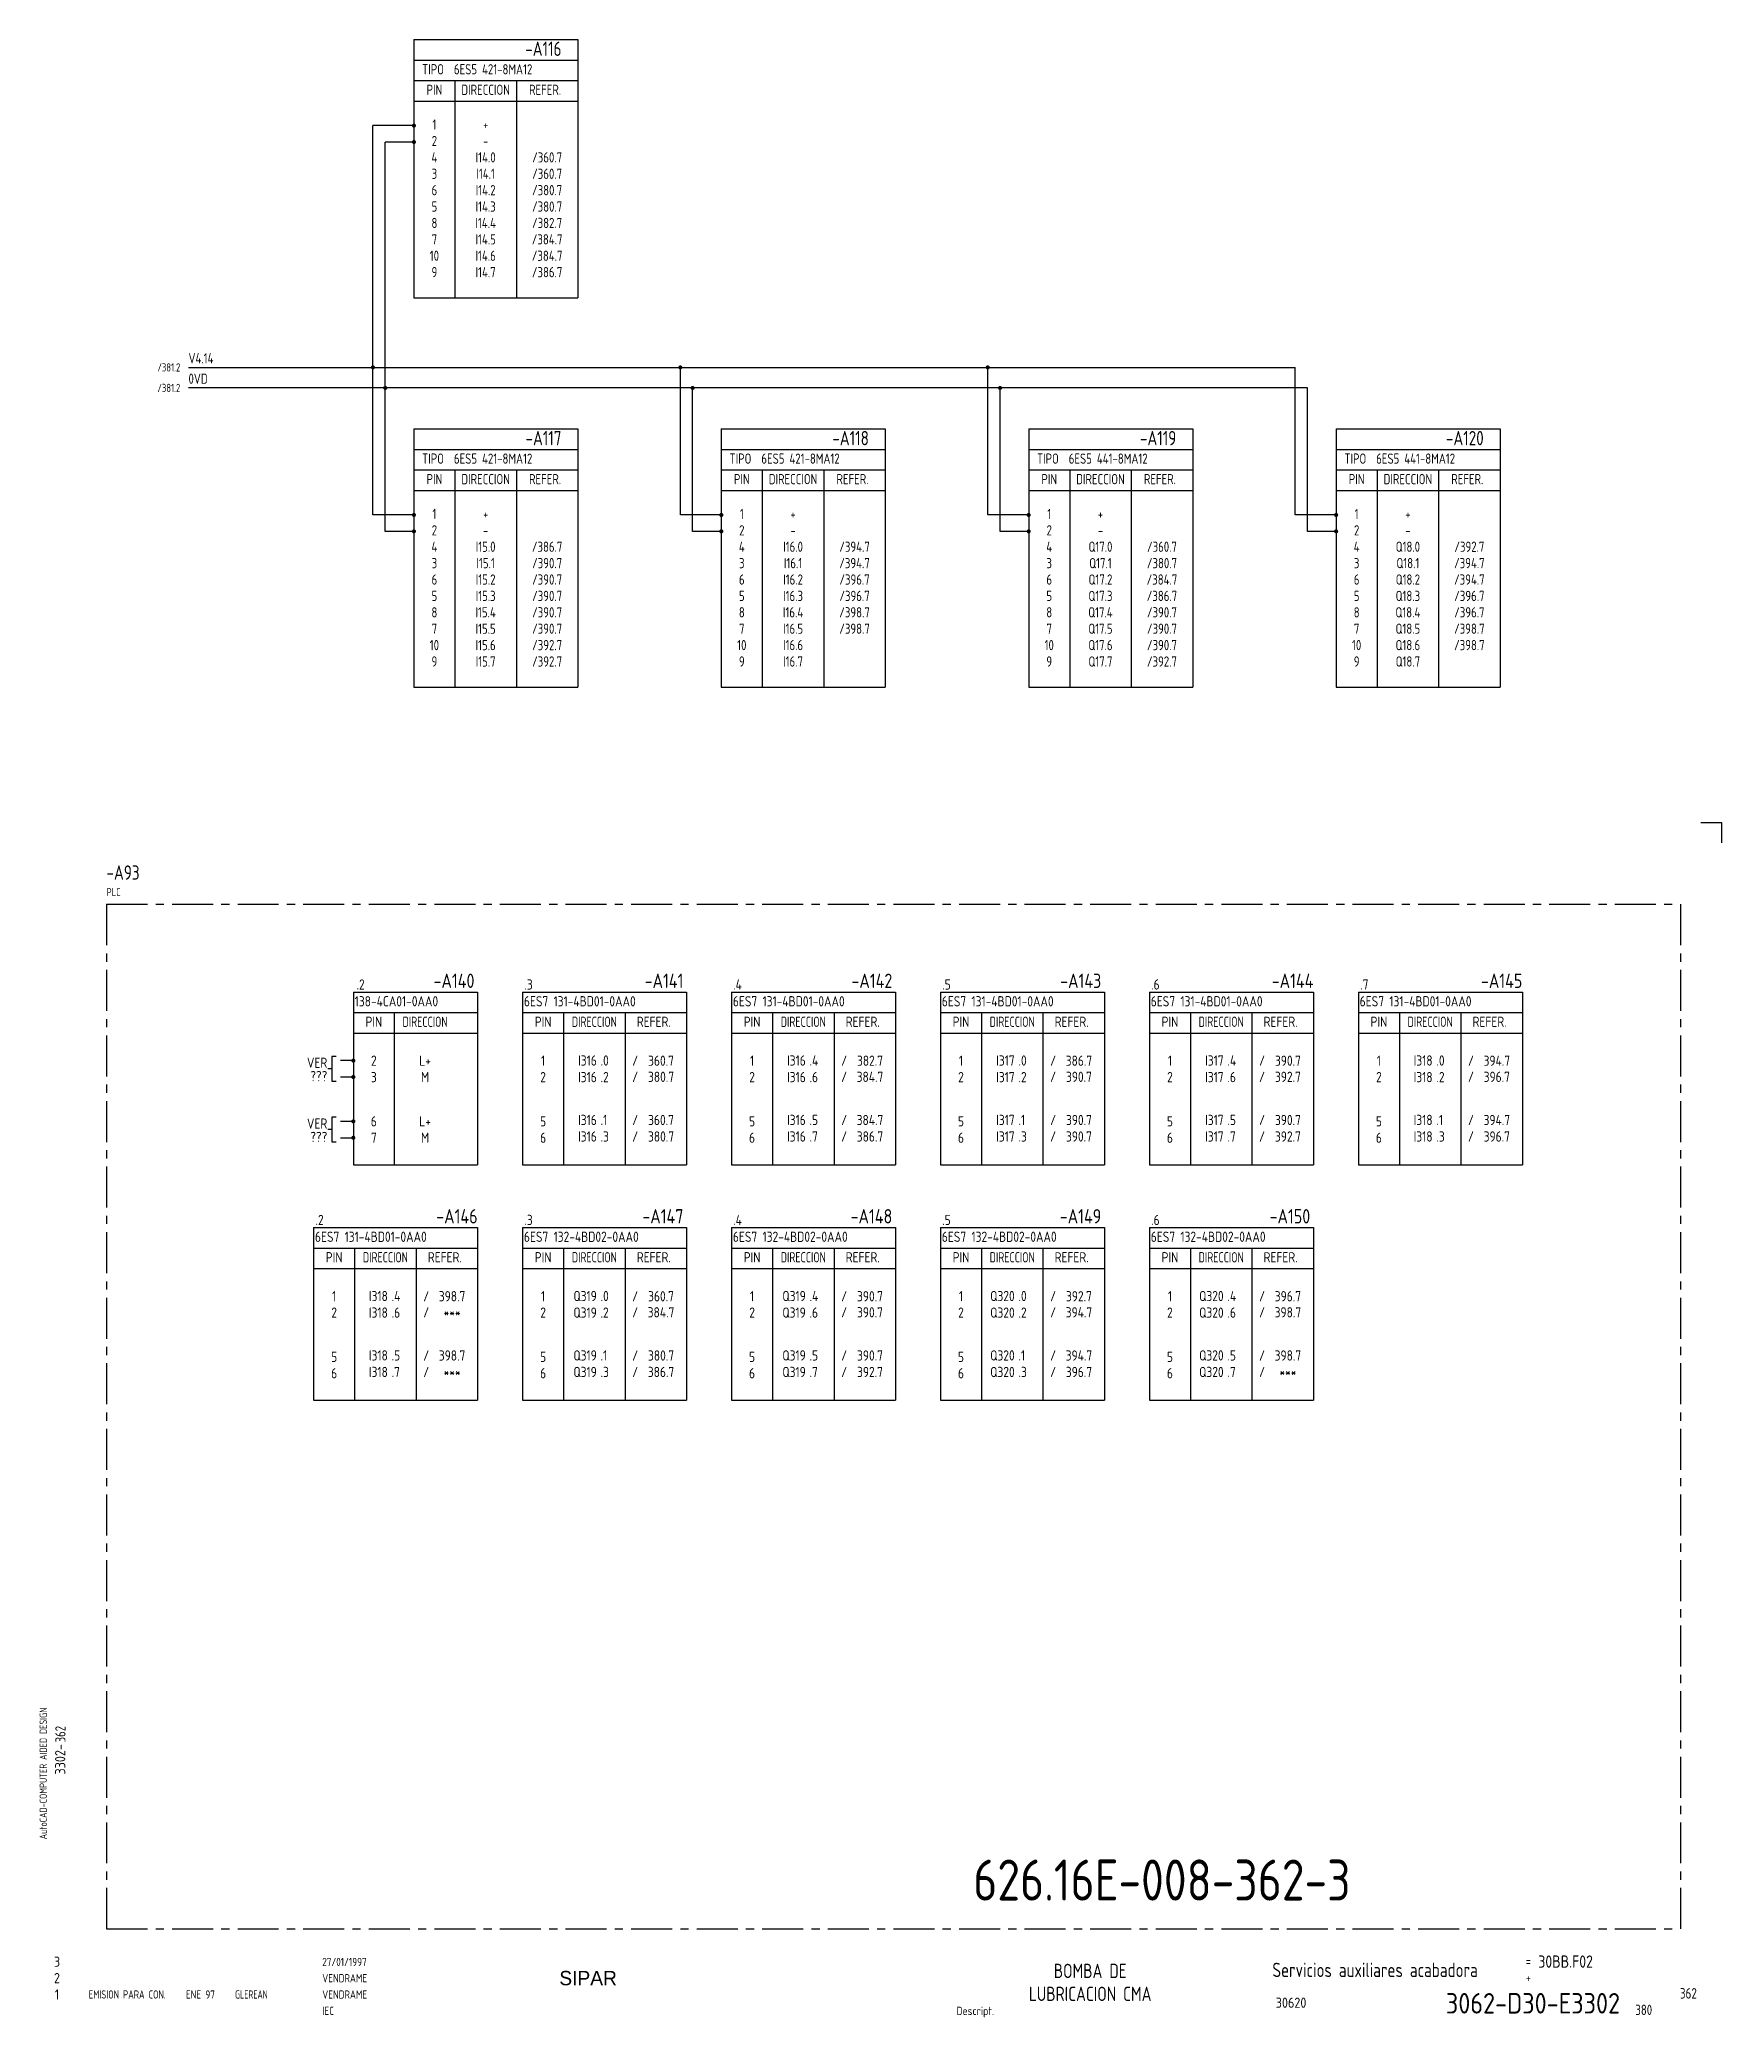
# Model space of a CAD drawing. Extents: x 10 to 988, y 5 to 488.
# Drawn here: x 578.2 to 988.5, y 5.4 to 488 of the extents above; entities that cross this region are included whole.
import ezdxf
from ezdxf.enums import TextEntityAlignment as Align

# ---------------------------------------------------------------- set-up
doc = ezdxf.new("R2010")
doc.units = 0
doc.header["$LTSCALE"] = 8
doc.header["$MEASUREMENT"] = 0
doc.linetypes.add('CENTER', pattern=[2, 1.25, -0.25, 0.25, -0.25])
doc.layers.get('0').update_dxf_attribs({"linetype": 'CONTINUOUS'})
doc.layers.add('CART', color=7, linetype='CONTINUOUS')
doc.styles.add('DIN', font='DIN', dxfattribs={"width": 0.85})
doc.styles.add('UNIV', font='UNIV')

msp = doc.modelspace()

# ---------------------------------------------------------------- texts
at = {"color": 3, "style": 'DIN'}
for s, height, width, p in [('-A116', 3.5, 0.8, (705.5, 484)), ('-A117', 3.5, 0.8, (705.5, 389)), ('-A118', 3.5, 0.8, (780.5, 389)), ('-A119', 3.5, 0.8, (855.5, 389)), ('-A120', 3.5, 0.8, (930.5, 389)), ('-A140', 3.5, 0.85, (684.27, 256.59)), ('-A141', 3.5, 0.85, (735.25, 256.59)), ('-A142', 3.5, 0.85, (786.22, 256.59)), ('-A143', 3.5, 0.85, (837.2, 256.59)), ('-A144', 3.5, 0.85, (888.95, 256.59)), ('-A145', 3.5, 0.85, (939.93, 256.59)), ('-A146', 3.5, 0.85, (685.04, 199.13)), ('-A147', 3.5, 0.85, (735.25, 199.13)), ('-A148', 3.5, 0.85, (786.22, 199.13)), ('-A149', 3.5, 0.85, (837.2, 199.13)), ('-A150', 3.5, 0.85, (888.18, 199.13)), ('362', 2.56, 0.8, (982.5, 10))]:
    msp.add_text(s, height=height, dxfattribs=dict(at, width=width)).set_placement(p, align=Align.RIGHT)
at = {"style": 'DIN'}
for s, height, width, p in [('TIPO  6ES5 421-8MA12', 2.5, 0.8, (671.5, 479.5)), ('V4.14', 2.5, 0.8, (614.5, 409)), ('0VD', 2.5, 0.8, (614.5, 404)), ('TIPO  6ES5 421-8MA12', 2.5, 0.8, (671.5, 384.5)), ('TIPO  6ES5 421-8MA12', 2.5, 0.8, (746.5, 384.5)), ('TIPO  6ES5 441-8MA12', 2.5, 0.8, (821.5, 384.5)), ('TIPO  6ES5 441-8MA12', 2.5, 0.8, (896.5, 384.5)), ('PLC', 2, 0.8, (594.5, 279)), ('138-4CA01-0AA0', 2.5, 0.85, (655.05, 252.09)), ('6ES7 131-4BD01-0AA0', 2.5, 0.85, (696.34, 252.09)), ('6ES7 131-4BD01-0AA0', 2.5, 0.85, (747.32, 252.09)), ('6ES7 131-4BD01-0AA0', 2.5, 0.85, (798.3, 252.09)), ('6ES7 131-4BD01-0AA0', 2.5, 0.85, (849.27, 252.09)), ('6ES7 131-4BD01-0AA0', 2.5, 0.85, (900.25, 252.09)), ('.0', 2.5, 0.85, (715.05, 237.64)), ('.4', 2.5, 0.85, (766.03, 237.64)), ('.0', 2.5, 0.85, (817.01, 237.64)), ('.4', 2.5, 0.85, (867.99, 237.64)), ('.0', 2.5, 0.85, (918.97, 237.64)), ('.2', 2.5, 0.85, (715.05, 233.59)), ('.6', 2.5, 0.85, (766.03, 233.59)), ('.2', 2.5, 0.85, (817.01, 233.59)), ('.6', 2.5, 0.85, (867.99, 233.59)), ('.2', 2.5, 0.85, (918.97, 233.59)), ('.1', 2.5, 0.85, (715.05, 223.14)), ('.5', 2.5, 0.85, (766.03, 223.14)), ('.1', 2.5, 0.85, (817.01, 223.14)), ('.5', 2.5, 0.85, (867.99, 223.14)), ('.1', 2.5, 0.85, (918.97, 223.14)), ('.3', 2.5, 0.85, (715.05, 219.1)), ('.7', 2.5, 0.85, (766.03, 219.1)), ('.3', 2.5, 0.85, (817.01, 219.1)), ('.7', 2.5, 0.85, (867.99, 219.1)), ('.3', 2.5, 0.85, (918.97, 219.1)), ('6ES7 131-4BD01-0AA0', 2.5, 0.85, (645.36, 194.63)), ('6ES7 132-4BD02-0AA0', 2.5, 0.85, (696.34, 194.63)), ('6ES7 132-4BD02-0AA0', 2.5, 0.85, (747.32, 194.63)), ('6ES7 132-4BD02-0AA0', 2.5, 0.85, (798.3, 194.63)), ('6ES7 132-4BD02-0AA0', 2.5, 0.85, (849.27, 194.63)), ('.4', 2.5, 0.85, (664.07, 180.17)), ('.6', 2.5, 0.85, (664.07, 176.13)), ('.0', 2.5, 0.85, (715.05, 180.17)), ('.2', 2.5, 0.85, (715.05, 176.13)), ('.4', 2.5, 0.85, (766.03, 180.17)), ('.6', 2.5, 0.85, (766.03, 176.13)), ('.0', 2.5, 0.85, (817.01, 180.17)), ('.2', 2.5, 0.85, (817.01, 176.13)), ('.4', 2.5, 0.85, (867.99, 180.17)), ('.6', 2.5, 0.85, (867.99, 176.13)), ('.5', 2.5, 0.85, (664.07, 165.68)), ('.7', 2.5, 0.85, (664.07, 161.64)), ('.1', 2.5, 0.85, (715.05, 165.68)), ('.3', 2.5, 0.85, (715.05, 161.64)), ('.5', 2.5, 0.85, (766.03, 165.68)), ('.7', 2.5, 0.85, (766.03, 161.64)), ('.1', 2.5, 0.85, (817.01, 165.68)), ('.3', 2.5, 0.85, (817.01, 161.64)), ('.5', 2.5, 0.85, (867.99, 165.68)), ('.7', 2.5, 0.85, (867.99, 161.64)), ('380', 2.5, 0.8, (967.5, 6))]:
    msp.add_text(s, height=height, dxfattribs=dict(at, width=width)).set_placement(p)
for s, width, p in [('PIN', 0.8, (674.5, 474.5)), ('DIRECCION', 0.8, (687, 474.5)), ('REFER.', 0.8, (701.5, 474.5)), ('1', 0.8, (674.5, 466)), ('2', 0.8, (674.5, 462)), ('+', 0.8, (687, 466)), ('4', 0.8, (674.5, 458)), ('I14.0', 0.8, (687, 458)), ('-', 0.8, (687, 462)), ('/360.7', 0.8, (702, 458)), ('3', 0.8, (674.5, 454)), ('I14.1', 0.8, (687, 454)), ('/360.7', 0.8, (702, 454)), ('6', 0.8, (674.5, 450)), ('I14.2', 0.8, (687, 450)), ('/380.7', 0.8, (702, 450)), ('5', 0.8, (674.5, 446)), ('8', 0.8, (674.5, 442)), ('I14.4', 0.8, (687, 442)), ('I14.3', 0.8, (687, 446)), ('/380.7', 0.8, (702, 446)), ('/382.7', 0.8, (702, 442)), ('7', 0.8, (674.5, 438)), ('I14.5', 0.8, (687, 438)), ('/384.7', 0.8, (702, 438)), ('10', 0.8, (674.5, 434)), ('I14.6', 0.8, (687, 434)), ('/384.7', 0.8, (702, 434)), ('9', 0.8, (674.5, 430)), ('I14.7', 0.8, (687, 430)), ('/386.7', 0.8, (702, 430)), ('PIN', 0.8, (674.5, 379.5)), ('DIRECCION', 0.8, (687, 379.5)), ('REFER.', 0.8, (701.5, 379.5)), ('PIN', 0.8, (749.5, 379.5)), ('DIRECCION', 0.8, (762, 379.5)), ('REFER.', 0.8, (776.5, 379.5)), ('PIN', 0.8, (824.5, 379.5)), ('DIRECCION', 0.8, (837, 379.5)), ('REFER.', 0.8, (851.5, 379.5)), ('PIN', 0.8, (899.5, 379.5)), ('DIRECCION', 0.8, (912, 379.5)), ('REFER.', 0.8, (926.5, 379.5)), ('1', 0.8, (674.5, 371)), ('+', 0.8, (687, 371)), ('1', 0.8, (749.5, 371)), ('+', 0.8, (762, 371)), ('1', 0.8, (824.5, 371)), ('+', 0.8, (837, 371)), ('1', 0.8, (899.5, 371)), ('+', 0.8, (912, 371)), ('2', 0.8, (674.5, 367)), ('-', 0.8, (687, 367)), ('2', 0.8, (749.5, 367)), ('-', 0.8, (762, 367)), ('2', 0.8, (824.5, 367)), ('-', 0.8, (837, 367)), ('2', 0.8, (899.5, 367)), ('-', 0.8, (912, 367)), ('4', 0.8, (674.5, 363)), ('I15.0', 0.8, (687, 363)), ('/386.7', 0.8, (702, 363)), ('4', 0.8, (749.5, 363)), ('I16.0', 0.8, (762, 363)), ('/394.7', 0.8, (777, 363)), ('4', 0.8, (824.5, 363)), ('Q17.0', 0.8, (837, 363)), ('/360.7', 0.8, (852, 363)), ('4', 0.8, (899.5, 363)), ('Q18.0', 0.8, (912, 363)), ('/392.7', 0.8, (927, 363)), ('3', 0.8, (674.5, 359)), ('6', 0.8, (674.5, 355)), ('I15.2', 0.8, (687, 355)), ('I15.1', 0.8, (687, 359)), ('/390.7', 0.8, (702, 359)), ('/390.7', 0.8, (702, 355)), ('3', 0.8, (749.5, 359)), ('6', 0.8, (749.5, 355)), ('I16.2', 0.8, (762, 355)), ('I16.1', 0.8, (762, 359)), ('/394.7', 0.8, (777, 359)), ('/396.7', 0.8, (777, 355)), ('3', 0.8, (824.5, 359)), ('6', 0.8, (824.5, 355)), ('Q17.2', 0.8, (837, 355)), ('Q17.1', 0.8, (837, 359)), ('/384.7', 0.8, (852, 355)), ('/380.7', 0.8, (852, 359)), ('3', 0.8, (899.5, 359)), ('6', 0.8, (899.5, 355)), ('Q18.2', 0.8, (912, 355)), ('Q18.1', 0.8, (912, 359)), ('/394.7', 0.8, (927, 359)), ('/394.7', 0.8, (927, 355)), ('5', 0.8, (674.5, 351)), ('I15.3', 0.8, (687, 351)), ('/390.7', 0.8, (702, 351)), ('5', 0.8, (749.5, 351)), ('I16.3', 0.8, (762, 351)), ('/396.7', 0.8, (777, 351)), ('5', 0.8, (824.5, 351)), ('Q17.3', 0.8, (837, 351)), ('/386.7', 0.8, (852, 351)), ('5', 0.8, (899.5, 351)), ('Q18.3', 0.8, (912, 351)), ('/396.7', 0.8, (927, 351)), ('8', 0.8, (674.5, 347)), ('I15.4', 0.8, (687, 347)), ('/390.7', 0.8, (702, 347)), ('8', 0.8, (749.5, 347)), ('I16.4', 0.8, (762, 347)), ('/398.7', 0.8, (777, 347)), ('8', 0.8, (824.5, 347)), ('Q17.4', 0.8, (837, 347)), ('/390.7', 0.8, (852, 347)), ('8', 0.8, (899.5, 347)), ('Q18.4', 0.8, (912, 347)), ('/396.7', 0.8, (927, 347)), ('7', 0.8, (674.5, 343)), ('I15.5', 0.8, (687, 343)), ('/390.7', 0.8, (702, 343)), ('7', 0.8, (749.5, 343)), ('I16.5', 0.8, (762, 343)), ('/398.7', 0.8, (777, 343)), ('7', 0.8, (824.5, 343)), ('Q17.5', 0.8, (837, 343)), ('/390.7', 0.8, (852, 343)), ('7', 0.8, (899.5, 343)), ('Q18.5', 0.8, (912, 343)), ('/398.7', 0.8, (927, 343)), ('10', 0.8, (674.5, 339)), ('I15.6', 0.8, (687, 339)), ('/392.7', 0.8, (702, 339)), ('10', 0.8, (749.5, 339)), ('I16.6', 0.8, (762, 339)), ('10', 0.8, (824.5, 339)), ('Q17.6', 0.8, (837, 339)), ('/390.7', 0.8, (852, 339)), ('10', 0.8, (899.5, 339)), ('Q18.6', 0.8, (912, 339)), ('/398.7', 0.8, (927, 339)), ('9', 0.8, (674.5, 335)), ('I15.7', 0.8, (687, 335)), ('/392.7', 0.8, (702, 335)), ('9', 0.8, (749.5, 335)), ('I16.7', 0.8, (762, 335)), ('9', 0.8, (824.5, 335)), ('Q17.7', 0.8, (837, 335)), ('/392.7', 0.8, (852, 335)), ('9', 0.8, (899.5, 335)), ('Q18.7', 0.8, (912, 335)), ('.2', 0.85, (656.51, 256.19)), ('.3', 0.85, (697.47, 256.19)), ('.4', 0.85, (748.45, 256.19)), ('.5', 0.85, (799.43, 256.19)), ('.6', 0.85, (850.4, 256.19)), ('.7', 0.85, (901.38, 256.19)), ('PIN', 0.85, (659.72, 247.09)), ('PIN', 0.85, (701.02, 247.09)), ('REFER.', 0.85, (728.02, 247.09)), ('PIN', 0.85, (752, 247.09)), ('REFER.', 0.85, (779, 247.09)), ('PIN', 0.85, (802.97, 247.09)), ('REFER.', 0.85, (829.97, 247.09)), ('PIN', 0.85, (853.95, 247.09)), ('REFER.', 0.85, (880.95, 247.09)), ('PIN', 0.85, (904.93, 247.09)), ('REFER.', 0.85, (931.93, 247.09)), ('2', 0.85, (659.72, 237.59)), ('L+', 0.85, (672.22, 237.59)), ('1', 0.85, (701.02, 237.59)), ('/', 0.85, (723.48, 237.59)), ('360.7', 0.85, (729.79, 237.59)), ('1', 0.85, (752, 237.59)), ('/', 0.85, (774.46, 237.59)), ('382.7', 0.85, (780.77, 237.59)), ('1', 0.85, (802.97, 237.59)), ('/', 0.85, (825.44, 237.59)), ('386.7', 0.85, (831.75, 237.59)), ('1', 0.85, (853.95, 237.59)), ('/', 0.85, (876.42, 237.59)), ('390.7', 0.85, (882.73, 237.59)), ('1', 0.85, (904.93, 237.59)), ('/', 0.85, (927.39, 237.59)), ('394.7', 0.85, (933.7, 237.59)), ('3', 0.85, (659.72, 233.59)), ('M', 0.85, (672.22, 233.59)), ('2', 0.85, (701.02, 233.59)), ('/', 0.85, (723.48, 233.66)), ('380.7', 0.85, (729.79, 233.66)), ('2', 0.85, (752, 233.59)), ('/', 0.85, (774.46, 233.66)), ('384.7', 0.85, (780.77, 233.66)), ('2', 0.85, (802.97, 233.59)), ('/', 0.85, (825.44, 233.66)), ('390.7', 0.85, (831.75, 233.66)), ('2', 0.85, (853.95, 233.59)), ('/', 0.85, (876.42, 233.66)), ('392.7', 0.85, (882.73, 233.66)), ('2', 0.85, (904.93, 233.59)), ('/', 0.85, (927.39, 233.66)), ('396.7', 0.85, (933.7, 233.66)), ('6', 0.85, (659.72, 222.8)), ('L+', 0.85, (672.22, 222.8)), ('5', 0.85, (701.02, 222.8)), ('/', 0.85, (723.48, 223.12)), ('360.7', 0.85, (729.79, 223.12)), ('5', 0.85, (752, 222.8)), ('/', 0.85, (774.46, 223.12)), ('384.7', 0.85, (780.77, 223.12)), ('5', 0.85, (802.97, 222.8)), ('/', 0.85, (825.44, 223.12)), ('390.7', 0.85, (831.75, 223.12)), ('5', 0.85, (853.95, 222.8)), ('/', 0.85, (876.42, 223.12)), ('390.7', 0.85, (882.73, 223.12)), ('5', 0.85, (904.93, 222.8)), ('/', 0.85, (927.39, 223.12)), ('394.7', 0.85, (933.7, 223.12)), ('7', 0.85, (659.72, 218.8)), ('M', 0.85, (672.22, 218.8)), ('6', 0.85, (701.02, 218.8)), ('/', 0.85, (723.48, 219.1)), ('380.7', 0.85, (729.79, 219.1)), ('6', 0.85, (752, 218.8)), ('/', 0.85, (774.46, 219.1)), ('386.7', 0.85, (780.77, 219.1)), ('6', 0.85, (802.97, 218.8)), ('/', 0.85, (825.44, 219.1)), ('390.7', 0.85, (831.75, 219.1)), ('6', 0.85, (853.95, 218.8)), ('/', 0.85, (876.42, 219.1)), ('392.7', 0.85, (882.73, 219.1)), ('6', 0.85, (904.93, 218.8)), ('/', 0.85, (927.39, 219.1)), ('396.7', 0.85, (933.7, 219.1)), ('.2', 0.85, (646.49, 198.73)), ('.3', 0.85, (697.47, 198.73)), ('.4', 0.85, (748.45, 198.73)), ('.5', 0.85, (799.43, 198.73)), ('.6', 0.85, (850.4, 198.73)), ('PIN', 0.85, (650.04, 189.63)), ('REFER.', 0.85, (677.04, 189.63)), ('PIN', 0.85, (701.02, 189.63)), ('REFER.', 0.85, (728.02, 189.63)), ('PIN', 0.85, (752, 189.63)), ('REFER.', 0.85, (779, 189.63)), ('PIN', 0.85, (802.97, 189.63)), ('REFER.', 0.85, (829.97, 189.63)), ('PIN', 0.85, (853.95, 189.63)), ('REFER.', 0.85, (880.95, 189.63)), ('2', 0.85, (650.04, 176.13)), ('1', 0.85, (650.04, 180.13)), ('/', 0.85, (672.5, 180.12)), ('/', 0.85, (672.5, 176.2)), ('398.7', 0.85, (678.81, 180.12)), ('2', 0.85, (701.02, 176.13)), ('1', 0.85, (701.02, 180.13)), ('/', 0.85, (723.48, 180.12)), ('/', 0.85, (723.48, 176.2)), ('384.7', 0.85, (729.79, 176.2)), ('360.7', 0.85, (729.79, 180.12)), ('2', 0.85, (752, 176.13)), ('1', 0.85, (752, 180.13)), ('/', 0.85, (774.46, 180.12)), ('/', 0.85, (774.46, 176.2)), ('390.7', 0.85, (780.77, 180.12)), ('390.7', 0.85, (780.77, 176.2)), ('2', 0.85, (802.97, 176.13)), ('1', 0.85, (802.97, 180.13)), ('/', 0.85, (825.44, 180.12)), ('/', 0.85, (825.44, 176.2)), ('394.7', 0.85, (831.75, 176.2)), ('392.7', 0.85, (831.75, 180.12)), ('2', 0.85, (853.95, 176.13)), ('1', 0.85, (853.95, 180.13)), ('/', 0.85, (876.42, 180.12)), ('/', 0.85, (876.42, 176.2)), ('398.7', 0.85, (882.73, 176.2)), ('396.7', 0.85, (882.73, 180.12)), ('***', 0.85, (678.81, 176.2)), ('5', 0.85, (650.04, 165.33)), ('/', 0.85, (672.5, 165.66)), ('/', 0.85, (672.5, 161.64)), ('398.7', 0.85, (678.81, 165.66)), ('5', 0.85, (701.02, 165.33)), ('/', 0.85, (723.48, 165.66)), ('/', 0.85, (723.48, 161.64)), ('386.7', 0.85, (729.79, 161.64)), ('380.7', 0.85, (729.79, 165.66)), ('5', 0.85, (752, 165.33)), ('/', 0.85, (774.46, 165.66)), ('/', 0.85, (774.46, 161.64)), ('390.7', 0.85, (780.77, 165.66)), ('392.7', 0.85, (780.77, 161.64)), ('5', 0.85, (802.97, 165.33)), ('/', 0.85, (825.44, 165.66)), ('/', 0.85, (825.44, 161.64)), ('394.7', 0.85, (831.75, 165.66)), ('396.7', 0.85, (831.75, 161.64)), ('5', 0.85, (853.95, 165.33)), ('/', 0.85, (876.42, 165.66)), ('/', 0.85, (876.42, 161.64)), ('398.7', 0.85, (882.73, 165.66)), ('6', 0.85, (650.04, 161.33)), ('***', 0.85, (678.81, 161.64)), ('6', 0.85, (701.02, 161.33)), ('6', 0.85, (752, 161.33)), ('6', 0.85, (802.97, 161.33)), ('6', 0.85, (853.95, 161.33)), ('***', 0.85, (882.73, 161.64))]:
    msp.add_text(s, height=2.5, dxfattribs=dict(at, width=width)).set_placement(p, align=Align.CENTER)
for s, height, width, p in [('/381.2', 2, 0.8, (612.5, 407)), ('/381.2', 2, 0.8, (612.5, 402)), ('VER', 2.5, 0.85, (648.36, 237.09)), ('I316', 2.5, 0.85, (714.12, 237.64)), ('I316', 2.5, 0.85, (765.1, 237.64)), ('I317', 2.5, 0.85, (816.07, 237.64)), ('I317', 2.5, 0.85, (867.05, 237.64)), ('I318', 2.5, 0.85, (918.03, 237.64)), ('???', 2.5, 0.85, (648.36, 233.82)), ('I316', 2.5, 0.85, (714.12, 233.59)), ('I316', 2.5, 0.85, (765.1, 233.59)), ('I317', 2.5, 0.85, (816.07, 233.59)), ('I317', 2.5, 0.85, (867.05, 233.59)), ('I318', 2.5, 0.85, (918.03, 233.59)), ('VER', 2.5, 0.85, (648.36, 222.25)), ('I316', 2.5, 0.85, (714.12, 223.14)), ('I316', 2.5, 0.85, (765.1, 223.14)), ('I317', 2.5, 0.85, (816.07, 223.14)), ('I317', 2.5, 0.85, (867.05, 223.14)), ('I318', 2.5, 0.85, (918.03, 223.14)), ('???', 2.5, 0.85, (648.36, 218.99)), ('I316', 2.5, 0.85, (714.12, 219.1)), ('I316', 2.5, 0.85, (765.1, 219.1)), ('I317', 2.5, 0.85, (816.07, 219.1)), ('I317', 2.5, 0.85, (867.05, 219.1)), ('I318', 2.5, 0.85, (918.03, 219.1)), ('I318', 2.5, 0.85, (663.14, 180.17)), ('I318', 2.5, 0.85, (663.14, 176.13)), ('Q319', 2.5, 0.85, (714.12, 180.17)), ('Q319', 2.5, 0.85, (714.12, 176.13)), ('Q319', 2.5, 0.85, (765.1, 180.17)), ('Q319', 2.5, 0.85, (765.1, 176.13)), ('Q320', 2.5, 0.85, (816.07, 180.17)), ('Q320', 2.5, 0.85, (816.07, 176.13)), ('Q320', 2.5, 0.85, (867.05, 180.17)), ('Q320', 2.5, 0.85, (867.05, 176.13)), ('I318', 2.5, 0.85, (663.14, 165.68)), ('I318', 2.5, 0.85, (663.14, 161.64)), ('Q319', 2.5, 0.85, (714.12, 165.68)), ('Q319', 2.5, 0.85, (714.12, 161.64)), ('Q319', 2.5, 0.85, (765.1, 165.68)), ('Q319', 2.5, 0.85, (765.1, 161.64)), ('Q320', 2.5, 0.85, (816.07, 165.68)), ('Q320', 2.5, 0.85, (816.07, 161.64)), ('Q320', 2.5, 0.85, (867.05, 165.68)), ('Q320', 2.5, 0.85, (867.05, 161.64))]:
    msp.add_text(s, height=height, dxfattribs=dict(at, width=width)).set_placement(p, align=Align.RIGHT)
at = {"color": 3, "style": 'DIN', "width": 0.8}
msp.add_text('-A93', height=3.5, dxfattribs=at).set_placement((594.5, 283))
at = {"style": 'DIN', "width": 0.596129}
for p, p2 in [((666.72, 247.09), (677.72, 247.09)), ((708.02, 247.09), (719.02, 247.09)), ((759, 247.09), (770, 247.09)), ((809.97, 247.09), (820.97, 247.09)), ((860.95, 247.09), (871.95, 247.09)), ((911.93, 247.09), (922.93, 247.09)), ((657.04, 189.63), (668.04, 189.63)), ((708.02, 189.63), (719.02, 189.63)), ((759, 189.63), (770, 189.63)), ((809.97, 189.63), (820.97, 189.63)), ((860.95, 189.63), (871.95, 189.63))]:
    msp.add_text('DIRECCION', height=2.5, dxfattribs=at).set_placement(p, p2, align=Align.FIT)
at = {"style": 'DIN', "width": 0.8}
msp.add_text('362', height=2.5, rotation=90, dxfattribs=at).set_placement((584.5, 72.5))
at = {"color": 3, "style": 'DIN', "width": 0.8}
for s, p in [('BOMBA DE', (834.5, 15)), ('LUBRICACION CMA', (834.5, 9.4))]:
    msp.add_text(s, height=3.5, dxfattribs=at).set_placement(p, align=Align.CENTER)
at = {"color": 2, "insert": (805.97, 43.92), "char_height": 10, "width": 111.0411, "attachment_point": 1, "style": 'DIN'}
msp.add_mtext('626.16E-008-362-3', dxfattribs=at)
at = {"layer": 'CART', "color": 2, "linetype": 'Continuous', "style": 'UNIV'}
msp.add_text('SIPAR', height=3.5, dxfattribs=at).set_placement((712, 13.25), align=Align.CENTER)

# ---------------------------------------------------------------- blocks, each defined once
blk = doc.blocks.new('WB-FG100')
at = {"layer": 'CART', "color": 1}
for p, q in [((415, 297), (420, 297)), ((420, 297), (420, 292))]:
    blk.add_line(p, q, dxfattribs=at)
at = {"layer": 'CART', "color": 1, "style": 'DIN', "width": 0.8}
blk.add_text('AutoCAD-COMPUTER AIDED DESIGN', height=1.8, rotation=90, dxfattribs=at).set_placement((11.47, 48.84))
at = {"layer": 'CART', "color": 3, "style": 'DIN', "width": 0.8}
for s, p in [('=', (372.24, 17.91)), ('+', (372.24, 13.87))]:
    blk.add_text(s, height=2.5, dxfattribs=at).set_placement(p)
at = {"layer": 'CART', "color": 7, "style": 'DIN', "width": 0.9}
blk.add_attdef('FILE', text='', height=2.5, rotation=90, dxfattribs=at).set_placement((15.95, 68.38), align=Align.CENTER)
for tag, p in [('MOD-3', (13.92, 19)), ('MOD-2', (13.92, 15)), ('MOD-1', (13.92, 11)), ('NR.COMMESSA', (315, 9))]:
    blk.add_attdef(tag, text='', height=2.5, dxfattribs=at).set_placement(p, align=Align.MIDDLE)
at = {"layer": 'CART', "color": 7, "style": 'DIN'}
for tag, width, p in [('REV-3', 0.9, (21.66, 19)), ('DATA-3', 0.9, (45.37, 19)), ('NOME-3', 0.9, (57.37, 19)), ('REV-2', 0.9, (21.66, 15)), ('DATA-2', 0.9, (45.37, 15)), ('NOME-2', 0.9, (57.37, 15)), ('REV-1', 0.9, (21.66, 11)), ('DATA-1', 0.9, (45.37, 11)), ('NOME-1', 0.7, (57.37, 11))]:
    blk.add_attdef(tag, text='', height=2, dxfattribs=dict(at, width=width)).set_placement(p, align=Align.MIDDLE_LEFT)
at = {"layer": 'CART', "color": 7, "style": 'DIN', "width": 0.9}
for tag, p, height in [('DATA', (78.64, 17.94), 2), ('ESECUTORE', (78.64, 13.97), 2), ('CONTROLLORE', (78.64, 9.99), 2), ('NORMA', (78.64, 6.01), 2), ('SEGUE', (398.93, 5.65), 2.8)]:
    blk.add_attdef(tag, p, '', height=height, dxfattribs=at)
at = {"layer": 'CART', "color": 2, "style": 'DIN', "width": 0.9}
for tag, p in [('TITOLO-1/3', (266.5, 18.23)), ('TITOLO-2/3', (266.5, 13.18)), ('TITOLO-1/2', (266.5, 15.73)), ('TITOLO-3/3', (266.5, 8.13)), ('TITOLO-2/2', (266.5, 10.68))]:
    blk.add_attdef(tag, text='', height=3.5, dxfattribs=at).set_placement(p, align=Align.MIDDLE)
at = {"layer": 'CART', "color": 3, "style": 'DIN', "width": 0.85}
for tag, p in [('=', (375.33, 16.63)), ('+', (375.33, 12.76))]:
    blk.add_attdef(tag, text='', height=3, dxfattribs=at).set_placement(p, align=Align.BOTTOM_LEFT)
at = {"layer": 'CART', "color": 3, "style": 'DIN', "width": 0.9}
blk.add_attdef('ASSIEME', text='', height=3.5, dxfattribs=at).set_placement((334, 17), align=Align.MIDDLE)
at = {"layer": 'CART', "color": 2, "style": 'DIN', "width": 0.9}
blk.add_attdef('DISEGNO', text='', height=5, dxfattribs=at).set_placement((395.27, 6.35), align=Align.RIGHT)
at = {"layer": 'CART', "color": 3, "style": 'DIN', "width": 0.9}
blk.add_attdef('FOGLIO', text='', height=2.8, dxfattribs=at).set_placement((414.2, 9.56), align=Align.RIGHT)
at = {"layer": 'CART', "color": 1, "style": 'DIN', "width": 0.9}
blk.add_attdef('TIPOLOGIA', (233.37, 6), '', height=2, dxfattribs=at)

# ---------------------------------------------------------------- linework, layer by layer
at = {"color": 3}
for p, q in [((669.5, 488), (669.5, 425)), ((669.5, 488), (709.5, 488)), ((709.5, 488), (709.5, 425)), ((669.5, 483), (709.5, 483)), ((669.5, 478), (709.5, 478)), ((679.5, 478), (679.5, 425)), ((694.5, 478), (694.5, 425)), ((669.5, 473), (709.5, 473)), ((669.5, 425), (709.5, 425)), ((669.5, 393), (669.5, 330)), ((669.5, 393), (709.5, 393)), ((709.5, 393), (709.5, 330)), ((744.5, 393), (784.5, 393)), ((744.5, 393), (744.5, 330)), ((784.5, 393), (784.5, 330)), ((819.5, 393), (859.5, 393)), ((819.5, 393), (819.5, 330)), ((859.5, 393), (859.5, 330)), ((894.5, 393), (934.5, 393)), ((894.5, 393), (894.5, 330)), ((934.5, 393), (934.5, 330)), ((669.5, 388), (709.5, 388)), ((744.5, 388), (784.5, 388)), ((819.5, 388), (859.5, 388)), ((894.5, 388), (934.5, 388)), ((669.5, 383), (709.5, 383)), ((679.5, 383), (679.5, 330)), ((694.5, 383), (694.5, 330)), ((744.5, 383), (784.5, 383)), ((754.5, 383), (754.5, 330)), ((769.5, 383), (769.5, 330)), ((819.5, 383), (859.5, 383)), ((829.5, 383), (829.5, 330)), ((844.5, 383), (844.5, 330)), ((894.5, 383), (934.5, 383)), ((904.5, 383), (904.5, 330)), ((919.5, 383), (919.5, 330)), ((669.5, 378), (709.5, 378)), ((744.5, 378), (784.5, 378)), ((819.5, 378), (859.5, 378)), ((894.5, 378), (934.5, 378)), ((669.5, 330), (709.5, 330)), ((744.5, 330), (784.5, 330)), ((819.5, 330), (859.5, 330)), ((894.5, 330), (934.5, 330)), ((654.72, 255.59), (654.72, 213.46)), ((654.72, 255.59), (685.04, 255.59)), ((685.04, 255.59), (685.04, 213.46)), ((696.02, 255.59), (736.02, 255.59)), ((696.02, 255.59), (696.02, 213.46)), ((736.02, 255.59), (736.02, 213.46)), ((747, 255.59), (747, 213.46)), ((747, 255.59), (787, 255.59)), ((787, 255.59), (787, 213.46)), ((797.97, 255.59), (837.97, 255.59)), ((797.97, 255.59), (797.97, 213.46)), ((837.97, 255.59), (837.97, 213.46)), ((848.95, 255.59), (888.95, 255.59)), ((848.95, 255.59), (848.95, 213.46)), ((888.95, 255.59), (888.95, 213.46)), ((899.93, 255.59), (939.93, 255.59)), ((899.93, 255.59), (899.93, 213.46)), ((939.93, 255.59), (939.93, 213.46)), ((654.72, 250.59), (685.04, 250.59)), ((664.72, 250.59), (664.72, 213.46)), ((696.02, 250.59), (736.02, 250.59)), ((706.02, 250.59), (706.02, 213.46)), ((721.02, 250.59), (721.02, 213.46)), ((747, 250.59), (787, 250.59)), ((757, 250.59), (757, 213.46)), ((772, 250.59), (772, 213.46)), ((797.97, 250.59), (837.97, 250.59)), ((807.97, 250.59), (807.97, 213.46)), ((822.97, 250.59), (822.97, 213.46)), ((848.95, 250.59), (888.95, 250.59)), ((858.95, 250.59), (858.95, 213.46)), ((873.95, 250.59), (873.95, 213.46)), ((899.93, 250.59), (939.93, 250.59)), ((909.93, 250.59), (909.93, 213.46)), ((924.93, 250.59), (924.93, 213.46)), ((654.72, 245.59), (685.04, 245.59)), ((696.02, 245.59), (736.02, 245.59)), ((747, 245.59), (787, 245.59)), ((797.97, 245.59), (837.97, 245.59)), ((848.95, 245.59), (888.95, 245.59)), ((899.93, 245.59), (939.93, 245.59)), ((654.72, 213.46), (685.04, 213.46)), ((696.02, 213.46), (736.02, 213.46)), ((747, 213.46), (787, 213.46)), ((797.97, 213.46), (837.97, 213.46)), ((848.95, 213.46), (888.95, 213.46)), ((899.93, 213.46), (939.93, 213.46)), ((645.04, 198.13), (685.04, 198.13)), ((645.04, 198.13), (645.04, 156)), ((685.04, 198.13), (685.04, 156)), ((696.02, 198.13), (696.02, 156)), ((696.02, 198.13), (736.02, 198.13)), ((736.02, 198.13), (736.02, 156)), ((747, 198.13), (787, 198.13)), ((747, 198.13), (747, 156)), ((787, 198.13), (787, 156)), ((797.97, 198.13), (837.97, 198.13)), ((797.97, 198.13), (797.97, 156)), ((837.97, 198.13), (837.97, 156)), ((848.95, 198.13), (888.95, 198.13)), ((848.95, 198.13), (848.95, 156)), ((888.95, 198.13), (888.95, 156)), ((645.04, 193.13), (685.04, 193.13)), ((655.04, 193.13), (655.04, 156)), ((670.04, 193.13), (670.04, 156)), ((696.02, 193.13), (736.02, 193.13)), ((706.02, 193.13), (706.02, 156)), ((721.02, 193.13), (721.02, 156)), ((747, 193.13), (787, 193.13)), ((757, 193.13), (757, 156)), ((772, 193.13), (772, 156)), ((797.97, 193.13), (837.97, 193.13)), ((807.97, 193.13), (807.97, 156)), ((822.97, 193.13), (822.97, 156)), ((848.95, 193.13), (888.95, 193.13)), ((858.95, 193.13), (858.95, 156)), ((873.95, 193.13), (873.95, 156)), ((645.04, 188.13), (685.04, 188.13)), ((696.02, 188.13), (736.02, 188.13)), ((747, 188.13), (787, 188.13)), ((797.97, 188.13), (837.97, 188.13)), ((848.95, 188.13), (888.95, 188.13)), ((645.04, 156), (685.04, 156)), ((696.02, 156), (736.02, 156)), ((747, 156), (787, 156)), ((797.97, 156), (837.97, 156)), ((848.95, 156), (888.95, 156))]:
    msp.add_line(p, q, dxfattribs=at)
for p, q in [((659.5, 372), (659.5, 467)), ((669.5, 467), (659.5, 467)), ((662.5, 368), (662.5, 463)), ((669.5, 463), (662.5, 463)), ((614.5, 408), (884.5, 408)), ((734.5, 372), (734.5, 408)), ((809.5, 372), (809.5, 408)), ((884.5, 372), (884.5, 408)), ((887.5, 403), (614.5, 403)), ((737.5, 368), (737.5, 403)), ((812.5, 368), (812.5, 403)), ((887.5, 368), (887.5, 403)), ((669.5, 372), (659.5, 372)), ((744.5, 372), (734.5, 372)), ((819.5, 372), (809.5, 372)), ((894.5, 372), (884.5, 372)), ((669.5, 368), (662.5, 368)), ((744.5, 368), (737.5, 368)), ((819.5, 368), (812.5, 368)), ((894.5, 368), (887.5, 368)), ((649.5, 236.87), (648.5, 236.87)), ((649.5, 239.87), (649.5, 233.87)), ((650.5, 239.87), (649.5, 239.87)), ((654.72, 238.87), (651.6, 238.87)), ((649.5, 233.87), (650.5, 233.87)), ((651.6, 234.87), (654.72, 234.87)), ((649.5, 222.03), (648.5, 222.03)), ((649.5, 225.03), (649.5, 219.03)), ((650.5, 225.03), (649.5, 225.03)), ((654.72, 224.03), (651.6, 224.03)), ((649.5, 219.03), (650.5, 219.03)), ((651.6, 220.03), (654.72, 220.03))]:
    msp.add_line(p, q)
at = {"color": 3, "linetype": 'CENTER'}
for p, q in [((594.5, 277), (978.5, 277)), ((594.5, 277), (594.5, 27)), ((978.5, 277), (978.5, 27)), ((594.5, 27), (978.5, 27))]:
    msp.add_line(p, q, dxfattribs=at)
at = {"linetype": 'Continuous', "const_width": 0.5}
for points in [[(669.25, 467, 1), (669.75, 467, 1)], [(669.25, 463, 1), (669.75, 463, 1)], [(669.25, 372, 1), (669.75, 372, 1)], [(744.25, 372, 1), (744.75, 372, 1)], [(819.25, 372, 1), (819.75, 372, 1)], [(894.25, 372, 1), (894.75, 372, 1)], [(669.25, 368, 1), (669.75, 368, 1)], [(744.25, 368, 1), (744.75, 368, 1)], [(819.25, 368, 1), (819.75, 368, 1)], [(894.25, 368, 1), (894.75, 368, 1)], [(654.47, 238.87, 1), (654.97, 238.87, 1)], [(654.47, 234.87, 1), (654.97, 234.87, 1)], [(654.47, 224.03, 1), (654.97, 224.03, 1)], [(654.47, 220.03, 1), (654.97, 220.03, 1)]]:
    msp.add_lwpolyline(points, format="xyb", close=True, dxfattribs=at)
at = {"const_width": 0.5}
for points in [[(659.25, 408, 1), (659.75, 408, 1)], [(734.25, 408, 1), (734.75, 408, 1)], [(809.25, 408, 1), (809.75, 408, 1)], [(662.25, 403, 1), (662.75, 403, 1)], [(737.25, 403, 1), (737.75, 403, 1)], [(812.25, 403, 1), (812.75, 403, 1)]]:
    msp.add_lwpolyline(points, format="xyb", close=True, dxfattribs=at)

# ---------------------------------------------------------------- block references
at = {"layer": 'CART'}
ref = msp.add_blockref('WB-FG100', (568.5, 0), dxfattribs=at)
ref.add_attrib('TIPOLOGIA', 'Descript.', (801.87, 6), dxfattribs={"color": 1, "height": 2, "style": 'DIN', "width": 0.9})
ref.add_attrib('ASSIEME', 'Servicios auxiliares acabadora', dxfattribs={"color": 3, "height": 3.5, "style": 'DIN', "width": 0.8}).set_placement((904, 17), align=Align.MIDDLE)
ref.add_attrib('=', '30BB.F02', dxfattribs={"color": 3, "height": 3, "style": 'DIN', "width": 0.85}).set_placement((943.83, 16.63), align=Align.BOTTOM_LEFT)
ref.add_attrib('NR.COMMESSA', '30620', dxfattribs={"color": 7, "height": 2.5, "style": 'DIN', "width": 0.9}).set_placement((883.5, 9), align=Align.MIDDLE)
ref.add_attrib('DISEGNO', '3062-D30-E3302', dxfattribs={"color": 2, "height": 5, "style": 'DIN', "width": 0.9}).set_placement((963.77, 6.35), align=Align.RIGHT)
ref.add_attrib('DATA', '27/01/1997', (647.14, 17.94), dxfattribs={"color": 7, "height": 2, "style": 'DIN', "width": 0.85})
ref.add_attrib('ESECUTORE', 'VENDRAME', (647.14, 13.97), dxfattribs={"color": 7, "height": 2, "style": 'DIN', "width": 0.85})
ref.add_attrib('CONTROLLORE', 'VENDRAME', (647.14, 9.99), dxfattribs={"color": 7, "height": 2, "style": 'DIN', "width": 0.85})
ref.add_attrib('NORMA', 'IEC', (647.14, 6.01), dxfattribs={"color": 7, "height": 2, "style": 'DIN', "width": 0.85})
ref.add_attrib('MOD-1', '1', dxfattribs={"color": 7, "height": 2.5, "style": 'DIN', "width": 0.9}).set_placement((582.42, 11), align=Align.MIDDLE)
ref.add_attrib('REV-1', 'EMISION PARA CON.', dxfattribs={"color": 7, "height": 2, "style": 'DIN', "width": 0.8}).set_placement((590.16, 11), align=Align.MIDDLE_LEFT)
ref.add_attrib('DATA-1', 'ENE 97', dxfattribs={"color": 7, "height": 2, "style": 'DIN', "width": 0.85}).set_placement((613.87, 11), align=Align.MIDDLE_LEFT)
ref.add_attrib('NOME-1', 'GLEREAN', dxfattribs={"color": 7, "height": 2, "style": 'DIN', "width": 0.7}).set_placement((625.87, 11), align=Align.MIDDLE_LEFT)
ref.add_attrib('MOD-2', '2', dxfattribs={"color": 7, "height": 2.5, "style": 'DIN', "width": 0.9}).set_placement((582.42, 15), align=Align.MIDDLE)
ref.add_attrib('MOD-3', '3', dxfattribs={"color": 7, "height": 2.5, "style": 'DIN', "width": 0.9}).set_placement((582.42, 19), align=Align.MIDDLE)
ref.add_attrib('FILE', '3302-', dxfattribs={"color": 7, "height": 2.5, "rotation": 90, "style": 'DIN', "width": 0.9}).set_placement((584.45, 68.38), align=Align.CENTER)

msp.set_redraw_order([(e.dxf.handle, doc.entitydb.next_handle()) for e in msp.query("TEXT MTEXT ATTDEF DIMENSION ARC_DIMENSION")])  # texts and dimensions are drawn at this point

doc.saveas('drawing.dxf')
